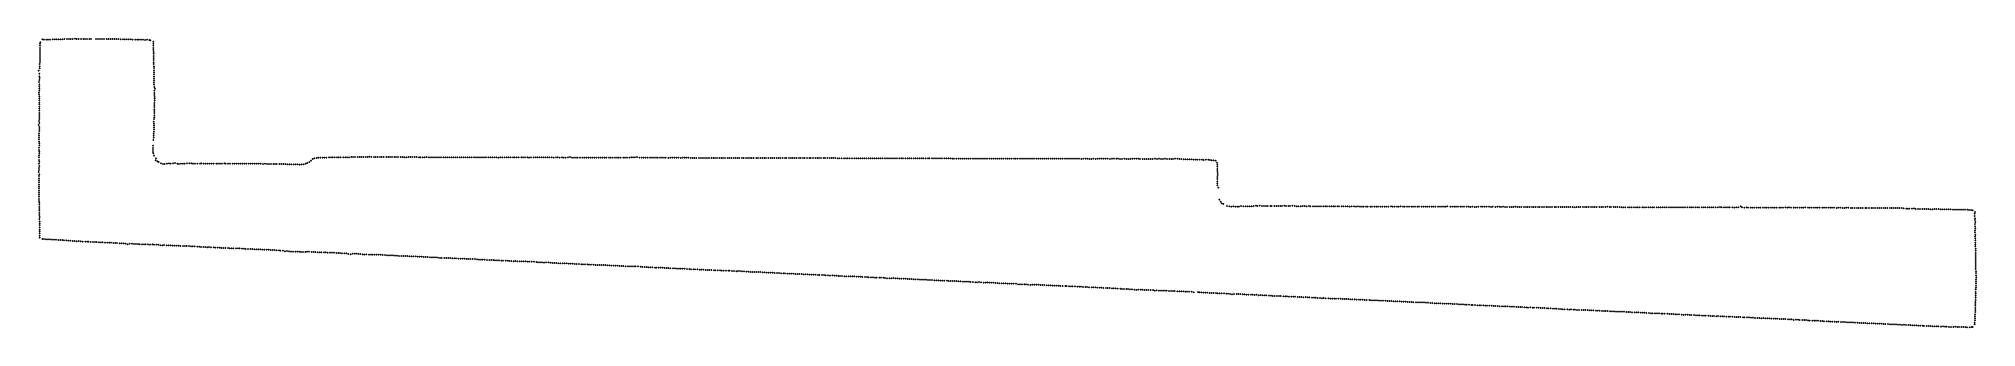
# Model space of a CAD drawing. Extents: x 2.93 to 8.06, y 3.49 to 4.25.
import ezdxf

# ---------------------------------------------------------------- set-up
doc = ezdxf.new("R2010")
doc.units = 0
doc.layers.add('1', color=7, linetype='CONTINUOUS')

msp = doc.modelspace()

# ---------------------------------------------------------------- linework, layer by layer
at = {"layer": '1', "color": 7, "linetype": 'CONTINUOUS'}
for p in [(2.93047, 4.20796, 1.42885), (2.93066, 4.21337, 1.42885), (2.931, 4.21882, 1.42885), (2.93101, 4.22421, 1.42885), (2.93104, 4.23018, 1.42885), (2.93111, 4.23507, 1.42885), (2.93185, 4.23929, 1.42885), (2.93662, 4.24713, 1.42885), (2.94109, 4.2459, 1.42885), (2.94766, 4.24594, 1.42885), (2.95197, 4.24633, 1.42885), (2.95742, 4.24649, 1.42885), (2.96391, 4.24653, 1.42885), (2.96934, 4.24683, 1.42885), (2.97367, 4.24696, 1.42885), (2.97908, 4.24703, 1.42885), (2.9845, 4.24723, 1.42885), (2.9899, 4.24731, 1.42885), (2.99533, 4.24754, 1.42885), (3.00184, 4.24748, 1.42885), (3.00723, 4.24765, 1.42885), (3.01158, 4.24772, 1.42885), (3.01702, 4.24787, 1.42885), (3.02351, 4.24836, 1.42885), (3.02784, 4.24805, 1.42885), (3.03326, 4.24805, 1.42885), (3.03975, 4.24807, 1.42885), (3.04518, 4.24797, 1.42885), (3.04951, 4.24808, 1.42885), (3.05493, 4.24807, 1.42885), (3.06143, 4.24802, 1.42885), (3.06576, 4.24796, 1.42885), (3.07894, 4.24779, 1.42883), (3.08433, 4.24782, 1.42883), (3.08976, 4.24802, 1.42883), (3.09519, 4.24803, 1.42883), (3.1006, 4.2479, 1.42883), (3.1071, 4.24801, 1.42883), (3.11144, 4.248, 1.42883), (3.11686, 4.24787, 1.42883), (3.12227, 4.24775, 1.42883), (3.12769, 4.24767, 1.42883), (3.13311, 4.24756, 1.42883), (3.13852, 4.24753, 1.42883), (3.14394, 4.24722, 1.42883), (3.15044, 4.24719, 1.42883), (3.15477, 4.24705, 1.42883), (3.16021, 4.24698, 1.42883), (3.16564, 4.24668, 1.42883), (3.17104, 4.24657, 1.42883), (3.17646, 4.24639, 1.42883), (3.18296, 4.24617, 1.42883), (3.18836, 4.2461, 1.42883), (3.1927, 4.24605, 1.42883), (3.19813, 4.24593, 1.42883), (3.20353, 4.24569, 1.42883), (3.20893, 4.24562, 1.42883), (3.21436, 4.24606, 1.42883), (3.2199, 4.24546, 1.42883), (3.22285, 4.24461, 1.42883), (3.23055, 4.22978, 1.42883), (3.23059, 4.23519, 1.42883), (3.23072, 4.24105, 1.42883), (3.2308, 4.22438, 1.42883), (3.2311, 4.2189, 1.42883), (3.23151, 4.21353, 1.42883), (3.23154, 4.20866, 1.42883), (2.92755, 4.16411, 1.42883), (2.92902, 4.15652, 1.42883), (2.92962, 4.17057, 1.42883), (2.92973, 4.17595, 1.42883), (2.93027, 4.18136, 1.42883), (2.93044, 4.19219, 1.42883), (2.93058, 4.18677, 1.42883), (2.9306, 4.19761, 1.42883), (2.93071, 4.20304, 1.42883), (3.23183, 4.19783, 1.42883), (3.23186, 4.20271, 1.42883), (3.23203, 4.19189, 1.42883), (3.23208, 4.18646, 1.42883), (3.23216, 4.1816, 1.42883), (3.23245, 4.17562, 1.42883), (3.23247, 4.1648, 1.42883), (3.23251, 4.15994, 1.42883), (3.2326, 4.17077, 1.42883), (2.92845, 4.13373, 1.42883), (2.92846, 4.10717, 1.42883), (2.92859, 4.12826, 1.42883), (2.9286, 4.1121, 1.42883), (2.92897, 4.13969, 1.42883), (2.92901, 4.12287, 1.42883), (2.92928, 4.11746, 1.42883), (2.9294, 4.14943, 1.42883), (2.9295, 4.14458, 1.42883), (3.23275, 4.15397, 1.42883), (3.23284, 4.14313, 1.42883), (3.23297, 4.13773, 1.42883), (3.23301, 4.1323, 1.42883), (3.23302, 4.14857, 1.42883), (3.23305, 4.1269, 1.42883), (3.23308, 4.12088, 1.42883), (3.23309, 4.1054, 1.42885), (3.23325, 4.11074, 1.42885), (3.23529, 4.11686, 1.42885), (2.92831, 4.10117, 1.42883), (2.92886, 4.06927, 1.42883), (2.92892, 4.07469, 1.42883), (2.92894, 4.06331, 1.42883), (2.92895, 4.07957, 1.42883), (2.92902, 4.09579, 1.42883), (2.92904, 4.05786, 1.42883), (2.92915, 4.08552, 1.42883), (2.92918, 4.09092, 1.42883), (3.2334, 4.09998, 1.42885), (3.23341, 4.06203, 1.42885), (3.23349, 4.0676, 1.42885), (3.23352, 4.07287, 1.42885), (3.23362, 4.07838, 1.42885), (3.23364, 4.05723, 1.42885), (3.23399, 4.09461, 1.42885), (3.23429, 4.08435, 1.42885), (3.23448, 4.09017, 1.42885), (2.92744, 4.02051, 1.42883), (2.92845, 4.03084, 1.42883), (2.9287, 4.00427, 1.42883), (2.92874, 4.0471, 1.42883), (2.92876, 4.04165, 1.42883), (2.92883, 4.01512, 1.42883), (2.92886, 4.02534, 1.42883), (2.92887, 4.03626, 1.42883), (2.92888, 4.0097, 1.42883), (2.92918, 4.05249, 1.42883), (3.23217, 4.02963, 1.42885), (3.23219, 4.00301, 1.42885), (3.23222, 4.0085, 1.42885), (3.23231, 4.01393, 1.42885), (3.23244, 4.01933, 1.42885), (3.23271, 4.02419, 1.42885), (3.233, 4.03625, 1.42885), (3.23309, 4.04588, 1.42885), (3.2333, 4.05193, 1.42885), (3.23358, 4.04099, 1.42885), (2.92803, 3.988, 1.42883), (2.92818, 3.9544, 1.42883), (2.92819, 3.99292, 1.42883), (2.92825, 3.96043, 1.42883), (2.92835, 3.98205, 1.42883), (2.92849, 3.97665, 1.42883), (2.92854, 3.99821, 1.42883), (2.92864, 3.97178, 1.42883), (2.92865, 3.96633, 1.42883), (3.23, 3.95974, 1.42885), (3.23007, 3.95432, 1.42885), (3.23011, 3.96573, 1.42885), (3.23105, 3.98091, 1.42885), (3.23142, 3.99777, 1.42885), (3.23142, 3.99225, 1.42885), (3.23149, 3.98684, 1.42885), (2.92776, 3.91815, 1.42883), (2.92781, 3.90137, 1.42883), (2.92823, 3.93444, 1.42883), (2.92843, 3.9279, 1.42883), (2.9285, 3.93979, 1.42883), (2.92851, 3.90627, 1.42883), (2.92861, 3.95011, 1.42883), (2.92865, 3.91237, 1.42883), (2.92872, 3.92304, 1.42883), (2.92879, 3.94524, 1.42883), (3.23022, 3.94887, 1.42885), (3.23127, 3.94506, 1.42885), (3.23252, 3.9389, 1.42885), (3.23726, 3.92736, 1.42885), (3.23757, 3.93243, 1.42885), (3.24164, 3.92436, 1.42885), (3.24477, 3.92209, 1.42885), (3.251, 3.91883, 1.42885), (3.25644, 3.91703, 1.42885), (3.26088, 3.9169, 1.42885), (3.26731, 3.91768, 1.42885), (3.27277, 3.91905, 1.42885), (3.27698, 3.91851, 1.42885), (3.2826, 3.91915, 1.42885), (3.28801, 3.91951, 1.42885), (3.29424, 3.91822, 1.42885), (3.29885, 3.91756, 1.42885), (3.30419, 3.9185, 1.42885), (3.30966, 3.91813, 1.42885), (3.31394, 3.91792, 1.42885), (3.32042, 3.91867, 1.42885), (3.32597, 3.91856, 1.42885), (3.33124, 3.91911, 1.42885), (3.33559, 3.91831, 1.42885), (3.34102, 3.91807, 1.42885), (3.34753, 3.91813, 1.42885), (3.35404, 3.91838, 1.42885), (3.35838, 3.91858, 1.42885), (3.36375, 3.91823, 1.42885), (3.36919, 3.91828, 1.42885), (3.37461, 3.91831, 1.42885), (3.38003, 3.91823, 1.42885), (3.38545, 3.91826, 1.42885), (3.39086, 3.91809, 1.42885), (3.39735, 3.91831, 1.42885), (3.40168, 3.91818, 1.42883), (3.40712, 3.91826, 1.42883), (3.41248, 3.91832, 1.42883), (3.41902, 3.91869, 1.42883), (3.4223, 3.91839, 1.42883), (3.42876, 3.91819, 1.42883), (3.43418, 3.91811, 1.42883), (3.44068, 3.91806, 1.42883), (3.44501, 3.91794, 1.42883), (3.45043, 3.91802, 1.42883), (3.45584, 3.91804, 1.42883), (3.46126, 3.91794, 1.42883), (3.46668, 3.91849, 1.42883), (3.4721, 3.91794, 1.42883), (3.47748, 3.91807, 1.42883), (3.48295, 3.91824, 1.42883), (3.48834, 3.91781, 1.42883), (3.49375, 3.91804, 1.42883), (3.49918, 3.9183, 1.42883), (3.50459, 3.91817, 1.42883), (3.51002, 3.91793, 1.42883), (3.51545, 3.91792, 1.42883), (3.52085, 3.91761, 1.42883), (3.52627, 3.91791, 1.42883), (3.53169, 3.91763, 1.42883), (3.5371, 3.91729, 1.42883), (3.54252, 3.91709, 1.42883), (3.54904, 3.91753, 1.42883), (3.55335, 3.91707, 1.42883), (3.55769, 3.91717, 1.42883), (3.56419, 3.91716, 1.42883), (3.5696, 3.91691, 1.42883), (3.57502, 3.9171, 1.42883), (3.58045, 3.91695, 1.42883), (3.58585, 3.91673, 1.42883), (3.59129, 3.91659, 1.42883), (3.59669, 3.91619, 1.42883), (3.60209, 3.91637, 1.42883), (3.60752, 3.91631, 1.42883), (3.61294, 3.9161, 1.42883), (3.61836, 3.91581, 1.42883), (3.6237, 3.91593, 1.42883), (3.62912, 3.9166, 1.42883), (3.63452, 3.9181, 1.42883), (3.63865, 3.91961, 1.42883), (3.64408, 3.92258, 1.42883), (3.64841, 3.92626, 1.42883), (3.65252, 3.93045, 1.42883), (3.6572, 3.93259, 1.42883), (3.66331, 3.93344, 1.42883), (3.66761, 3.93366, 1.42883), (3.67304, 3.93388, 1.42883), (3.67953, 3.93425, 1.42883), (3.68389, 3.93433, 1.42883), (3.6893, 3.93435, 1.42883), (3.69581, 3.93463, 1.42883), (3.70123, 3.93466, 1.42883), (3.70556, 3.93462, 1.42883), (3.71097, 3.93474, 1.42883), (3.71747, 3.93477, 1.42883), (3.72179, 3.93497, 1.42883), (3.72723, 3.93514, 1.42883), (3.73372, 3.93512, 1.42883), (3.73914, 3.93511, 1.42883), (3.74348, 3.93519, 1.42883), (3.74889, 3.93527, 1.42883), (3.75538, 3.93553, 1.42883), (3.75971, 3.93567, 1.42883), (3.76514, 3.9358, 1.42883), (3.77163, 3.93552, 1.42883), (3.77707, 3.93602, 1.42883), (3.78141, 3.93548, 1.42883), (3.78682, 3.93559, 1.42883), (3.79333, 3.9354, 1.42883), (3.79867, 3.93615, 1.42883), (3.80308, 3.9365, 1.42883), (3.80851, 3.93546, 1.42883), (3.81498, 3.93545, 1.42883), (3.81932, 3.93546, 1.42883), (3.82474, 3.93548, 1.42883), (3.83122, 3.93573, 1.42883), (3.83557, 3.9358, 1.42883), (3.84097, 3.9357, 1.42883), (3.84748, 3.93542, 1.42883), (3.8529, 3.93563, 1.42883), (3.85724, 3.93556, 1.42883), (3.86266, 3.93557, 1.42883), (3.86915, 3.93545, 1.42883), (3.87348, 3.93546, 1.42883), (3.8789, 3.93535, 1.42883), (3.8854, 3.93539, 1.42883), (3.89082, 3.93538, 1.42883), (3.89516, 3.93521, 1.42883), (3.90057, 3.93523, 1.42883), (3.90598, 3.93537, 1.42883), (3.9114, 3.93534, 1.42883), (3.91712, 3.93582, 1.42885), (3.92253, 3.93539, 1.42885), (3.92795, 3.93553, 1.42885), (3.93444, 3.93519, 1.42885), (3.9377, 3.93508, 1.42885), (3.9442, 3.93515, 1.42885), (3.94962, 3.93514, 1.42885), (3.95504, 3.93545, 1.42885), (3.96044, 3.93523, 1.42885), (3.96587, 3.93508, 1.42885), (3.97129, 3.93528, 1.42885), (3.97671, 3.93512, 1.42885), (3.98213, 3.93515, 1.42885), (3.98754, 3.93506, 1.42885), (3.99294, 3.9353, 1.42885), (3.99839, 3.93525, 1.42885), (4.00379, 3.93507, 1.42885), (4.0092, 3.93506, 1.42885), (4.01462, 3.93514, 1.42885), (4.02005, 3.93509, 1.42885), (4.02546, 3.93504, 1.42885), (4.03089, 3.93498, 1.42885), (4.03629, 3.93481, 1.42885), (4.04171, 3.93495, 1.42885), (4.04713, 3.93484, 1.42885), (4.05254, 3.93496, 1.42885), (4.05797, 3.93496, 1.42885), (4.06338, 3.93477, 1.42885), (4.0688, 3.93478, 1.42885), (4.07421, 3.93504, 1.42885), (4.07963, 3.93496, 1.42885), (4.08505, 3.93507, 1.42885), (4.09046, 3.93479, 1.42885), (4.09589, 3.93483, 1.42885), (4.10131, 3.93461, 1.42885), (4.10671, 3.93447, 1.42885), (4.11213, 3.93458, 1.42885), (4.11756, 3.93455, 1.42885), (4.12297, 3.93448, 1.42885), (4.12838, 3.93445, 1.42885), (4.13379, 3.93448, 1.42885), (4.13922, 3.93457, 1.42885), (4.14463, 3.93438, 1.42885), (4.15005, 3.93457, 1.42885), (4.15546, 3.93451, 1.42885), (4.16089, 3.93466, 1.42885), (4.1663, 3.93464, 1.42885), (4.17172, 3.93455, 1.42885), (4.1769, 3.93464, 1.42885), (4.18338, 3.9346, 1.42885), (4.18773, 3.93477, 1.42885), (4.19315, 3.93465, 1.42885), (4.19858, 3.93481, 1.42885), (4.20504, 3.93502, 1.42885), (4.20946, 3.93505, 1.42885), (4.21482, 3.9346, 1.42885), (4.22132, 3.93447, 1.42885), (4.22565, 3.93438, 1.42885), (4.23107, 3.93458, 1.42885), (4.23758, 3.93456, 1.42885), (4.24299, 3.93453, 1.42885), (4.24732, 3.93454, 1.42885), (4.25273, 3.93456, 1.42885), (4.25816, 3.93444, 1.42885), (4.26357, 3.93445, 1.42885), (4.26898, 3.93455, 1.42885), (4.2744, 3.93455, 1.42885), (4.27982, 3.93459, 1.42885), (4.28525, 3.9345, 1.42885), (4.29065, 3.93441, 1.42885), (4.29714, 3.93452, 1.42885), (4.30151, 3.93466, 1.42885), (4.30691, 3.93429, 1.42885), (4.31341, 3.93444, 1.42885), (4.31775, 3.93442, 1.42885), (4.32316, 3.93427, 1.42885), (4.32886, 3.93461, 1.42885), (4.33435, 3.93616, 1.42885), (4.33939, 3.9343, 1.42885), (4.34485, 3.93395, 1.42885), (4.35025, 3.93401, 1.42885), (4.35458, 3.93411, 1.42885), (4.36108, 3.93408, 1.42885), (4.36649, 3.93415, 1.42885), (4.37191, 3.93393, 1.42885), (4.37733, 3.93403, 1.42885), (4.38274, 3.93416, 1.42885), (4.38816, 3.93396, 1.42885), (4.39358, 3.9339, 1.42885), (4.399, 3.93376, 1.42885), (4.40437, 3.93381, 1.42885), (4.40983, 3.93401, 1.42885), (4.41525, 3.93393, 1.42885), (4.42068, 3.93384, 1.42885), (4.42608, 3.93386, 1.42885), (4.4308, 3.93388, 1.42885), (4.4373, 3.93393, 1.42885), (4.44162, 3.93381, 1.42885), (4.44704, 3.93383, 1.42885), (4.45354, 3.93376, 1.42885), (4.45896, 3.9339, 1.42885), (4.46329, 3.93377, 1.42885), (4.4687, 3.93403, 1.42885), (4.47521, 3.93382, 1.42885), (4.47954, 3.93378, 1.42885), (4.48496, 3.93392, 1.42885), (4.49141, 3.93409, 1.42885), (4.49682, 3.93473, 1.42885), (4.50119, 3.93516, 1.42885), (4.50659, 3.93494, 1.42885), (4.5119, 3.93562, 1.42885), (4.51739, 3.93389, 1.42885), (4.52401, 3.93392, 1.42885), (4.52936, 3.93379, 1.42885), (4.53478, 3.93368, 1.42885), (4.54024, 3.93372, 1.42885), (4.54563, 3.93377, 1.42885), (4.55107, 3.93386, 1.42885), (4.55646, 3.93391, 1.42885), (4.56189, 3.9338, 1.42885), (4.56621, 3.93365, 1.42885), (4.57271, 3.93359, 1.42885), (4.57813, 3.93381, 1.42885), (4.58355, 3.93366, 1.42885), (4.58788, 3.93366, 1.42885), (4.59438, 3.93347, 1.42885), (4.59979, 3.93367, 1.42885), (4.60522, 3.93363, 1.42885), (4.61064, 3.93374, 1.42885), (4.61603, 3.93373, 1.42885), (4.62148, 3.93398, 1.42885), (4.62688, 3.93353, 1.42885), (4.6323, 3.93358, 1.42885), (4.63773, 3.93382, 1.42885), (4.64205, 3.93365, 1.42885), (4.64747, 3.93362, 1.42885), (4.65396, 3.93336, 1.42885), (4.65939, 3.93331, 1.42885), (4.66372, 3.93333, 1.42885), (4.66914, 3.93339, 1.42885), (4.67564, 3.93321, 1.42885), (4.68105, 3.93319, 1.42885), (4.68647, 3.93311, 1.42885), (4.69187, 3.93325, 1.42885), (4.69729, 3.93332, 1.42885), (4.70269, 3.93329, 1.42885), (4.70812, 3.93318, 1.42885), (4.71356, 3.93322, 1.42885), (4.71787, 3.93346, 1.42885), (4.72329, 3.93347, 1.42885), (4.72979, 3.93314, 1.42885), (4.7352, 3.93326, 1.42885), (4.73955, 3.93321, 1.42885), (4.74496, 3.93313, 1.42885), (4.75145, 3.93322, 1.42885), (4.75579, 3.93324, 1.42885), (4.76121, 3.93336, 1.42885), (4.7677, 3.93309, 1.42885), (4.77312, 3.93319, 1.42885), (4.77855, 3.93311, 1.42885), (4.78288, 3.93305, 1.42885), (4.78938, 3.93295, 1.42885), (4.79371, 3.93273, 1.42885), (4.8002, 3.93293, 1.42885), (4.80563, 3.93303, 1.42885), (4.81104, 3.93307, 1.42885), (4.81539, 3.93299, 1.42885), (4.82079, 3.93313, 1.42885), (4.8273, 3.93299, 1.42885), (4.83162, 3.93301, 1.42885), (4.83813, 3.93318, 1.42885), (4.84356, 3.93323, 1.42885), (4.84897, 3.93285, 1.42885), (4.8533, 3.9327, 1.42885), (4.85979, 3.933, 1.42885), (4.86521, 3.93327, 1.42885), (4.86957, 3.93308, 1.42885), (4.87497, 3.93278, 1.42885), (4.88146, 3.933, 1.42885), (4.88688, 3.93299, 1.42885), (4.89122, 3.93301, 1.42885), (4.89772, 3.93311, 1.42885), (4.90313, 3.93289, 1.42885), (4.90747, 3.9329, 1.42885), (4.91397, 3.93293, 1.42885), (4.91939, 3.93301, 1.42885), (4.92373, 3.93292, 1.42885), (4.92913, 3.9331, 1.42885), (4.93453, 3.93278, 1.42885), (4.94105, 3.93294, 1.42885), (4.9454, 3.93296, 1.42885), (4.95131, 3.93297, 1.42883), (4.95565, 3.933, 1.42883), (4.96215, 3.93313, 1.42883), (4.96758, 3.93307, 1.42883), (4.9719, 3.93287, 1.42883), (4.97731, 3.93301, 1.42883), (4.98382, 3.93306, 1.42883), (4.98922, 3.93288, 1.42883), (4.99359, 3.93275, 1.42883), (4.99898, 3.93269, 1.42883), (5.00549, 3.93266, 1.42883), (5.00982, 3.93266, 1.42883), (5.01524, 3.93268, 1.42883), (5.02174, 3.9328, 1.42883), (5.02714, 3.93284, 1.42883), (5.0315, 3.93314, 1.42883), (5.03693, 3.93277, 1.42883), (5.0434, 3.93262, 1.42883), (5.04773, 3.93262, 1.42883), (5.05316, 3.93254, 1.42883), (5.05965, 3.93265, 1.42883), (5.06507, 3.93257, 1.42883), (5.06942, 3.93253, 1.42883), (5.07483, 3.93232, 1.42883), (5.08133, 3.93254, 1.42883), (5.08674, 3.93257, 1.42883), (5.09216, 3.93235, 1.42883), (5.09758, 3.9322, 1.42883), (5.10299, 3.93225, 1.42883), (5.10841, 3.93223, 1.42883), (5.11384, 3.93212, 1.42883), (5.11924, 3.93199, 1.42883), (5.12466, 3.9322, 1.42883), (5.13008, 3.93227, 1.42883), (5.1355, 3.93222, 1.42883), (5.14091, 3.93213, 1.42883), (5.14633, 3.9321, 1.42883), (5.15175, 3.93212, 1.42883), (5.15717, 3.93205, 1.42883), (5.16259, 3.93235, 1.42883), (5.16799, 3.93204, 1.42883), (5.17341, 3.93204, 1.42883), (5.17883, 3.93202, 1.42883), (5.18426, 3.93197, 1.42883), (5.18965, 3.9321, 1.42883), (5.19508, 3.932, 1.42883), (5.2005, 3.9321, 1.42883), (5.20593, 3.93213, 1.42883), (5.21135, 3.9322, 1.42883), (5.21568, 3.93225, 1.42883), (5.2222, 3.93232, 1.42883), (5.22869, 3.932, 1.42883), (5.23301, 3.93205, 1.42883), (5.23844, 3.93228, 1.42883), (5.24382, 3.9323, 1.42883), (5.24928, 3.93254, 1.42883), (5.25468, 3.93229, 1.42883), (5.26014, 3.93229, 1.42883), (5.26553, 3.93194, 1.42883), (5.26986, 3.93205, 1.42883), (5.27637, 3.93204, 1.42883), (5.28177, 3.93184, 1.42883), (5.28611, 3.93193, 1.42883), (5.29261, 3.93179, 1.42883), (5.29802, 3.93189, 1.42883), (5.30344, 3.93191, 1.42883), (5.30886, 3.93202, 1.42883), (5.31428, 3.93181, 1.42883), (5.31969, 3.93195, 1.42883), (5.32511, 3.93192, 1.42883), (5.33052, 3.93185, 1.42883), (5.33593, 3.93186, 1.42883), (5.34137, 3.93188, 1.42883), (5.34678, 3.93165, 1.42883), (5.35112, 3.93166, 1.42883), (5.35761, 3.93156, 1.42883), (5.36302, 3.93159, 1.42883), (5.36844, 3.93165, 1.42883), (5.37386, 3.93176, 1.42883), (5.37929, 3.93155, 1.42883), (5.3847, 3.93147, 1.42883), (5.39012, 3.93138, 1.42883), (5.39552, 3.93138, 1.42883), (5.40095, 3.93138, 1.42883), (5.40636, 3.93132, 1.42883), (5.41178, 3.93141, 1.42883), (5.41718, 3.93164, 1.42883), (5.42261, 3.93156, 1.42883), (5.42804, 3.9312, 1.42883), (5.43344, 3.93145, 1.42883), (5.43887, 3.93133, 1.42883), (5.44428, 3.93144, 1.42883), (5.44973, 3.93144, 1.42883), (5.45512, 3.93112, 1.42883), (5.46052, 3.93144, 1.42883), (5.46581, 3.93147, 1.42883), (5.4712, 3.9317, 1.42883), (5.47664, 3.93174, 1.42883), (5.48208, 3.93162, 1.42883), (5.48748, 3.93152, 1.42883), (5.4929, 3.93144, 1.42883), (5.4983, 3.93146, 1.42883), (5.50373, 3.9315, 1.42883), (5.51023, 3.93148, 1.42883), (5.51457, 3.9314, 1.42883), (5.51998, 3.93134, 1.42883), (5.5254, 3.93153, 1.42883), (5.53082, 3.93142, 1.42883), (5.53624, 3.93154, 1.42883), (5.54165, 3.93128, 1.42883), (5.54707, 3.93145, 1.42883), (5.55249, 3.93139, 1.42883), (5.5579, 3.93127, 1.42883), (5.5633, 3.93136, 1.42883), (5.56872, 3.9316, 1.42883), (5.57418, 3.9316, 1.42883), (5.57956, 3.93131, 1.42883), (5.58499, 3.93145, 1.42883), (5.59041, 3.9314, 1.42883), (5.5958, 3.93155, 1.42883), (5.60127, 3.93161, 1.42883), (5.60667, 3.93113, 1.42883), (5.61205, 3.9311, 1.42883), (5.61752, 3.93139, 1.42883), (5.6229, 3.93101, 1.42883), (5.62832, 3.93139, 1.42883), (5.63374, 3.93125, 1.42883), (5.63916, 3.93134, 1.42883), (5.64458, 3.93117, 1.42883), (5.64999, 3.93129, 1.42883), (5.65541, 3.93108, 1.42883), (5.66083, 3.93115, 1.42883), (5.66625, 3.93101, 1.42883), (5.67166, 3.93105, 1.42883), (5.67708, 3.93108, 1.42883), (5.6825, 3.93098, 1.42883), (5.68791, 3.93089, 1.42883), (5.69331, 3.93099, 1.42883), (5.69983, 3.93097, 1.42883), (5.70418, 3.93102, 1.42883), (5.7096, 3.93079, 1.42883), (5.715, 3.93085, 1.42883), (5.72044, 3.93095, 1.42883), (5.72585, 3.93082, 1.42883), (5.73126, 3.93091, 1.42883), (5.73665, 3.9312, 1.42883), (5.7421, 3.93112, 1.42883), (5.74752, 3.93104, 1.42883), (5.75294, 3.93094, 1.42883), (5.75836, 3.93095, 1.42883), (5.76376, 3.93089, 1.42883), (5.76918, 3.93106, 1.42883), (5.77461, 3.9309, 1.42883), (5.7811, 3.9311, 1.42883), (5.78543, 3.9309, 1.42883), (5.79086, 3.93071, 1.42883), (5.79626, 3.93081, 1.42883), (5.80173, 3.93094, 1.42883), (5.80711, 3.93051, 1.42883), (5.81248, 3.93062, 1.42883), (5.81793, 3.93087, 1.42883), (5.82335, 3.93114, 1.42883), (5.82874, 3.93128, 1.42883), (5.8342, 3.93162, 1.42883), (5.8396, 3.93095, 1.42883), (5.84393, 3.93057, 1.42883), (5.85044, 3.93057, 1.42883), (5.85586, 3.93061, 1.42883), (5.86127, 3.93071, 1.42883), (5.8667, 3.93081, 1.42883), (5.87212, 3.93058, 1.42883), (5.87752, 3.93065, 1.42883), (5.88294, 3.9309, 1.42883), (5.88836, 3.93072, 1.42883), (5.89377, 3.93094, 1.42883), (5.8992, 3.9308, 1.42883), (5.9046, 3.93087, 1.42883), (5.91004, 3.93093, 1.42883), (5.91545, 3.93058, 1.42883), (5.92086, 3.9305, 1.42883), (5.92627, 3.93076, 1.42883), (5.93061, 3.93077, 1.42883), (5.93602, 3.93097, 1.42883), (5.94254, 3.93104, 1.42883), (5.94796, 3.9308, 1.42883), (5.95341, 3.9303, 1.42883), (5.95879, 3.92976, 1.42883), (5.96421, 3.92966, 1.42883), (5.96962, 3.92943, 1.42883), (5.97503, 3.9293, 1.42883), (5.98033, 3.9295, 1.42881), (5.9857, 3.92903, 1.42881), (5.99114, 3.92901, 1.42881), (5.99546, 3.9291, 1.42881), (6.00197, 3.92888, 1.42881), (6.0074, 3.92843, 1.42881), (6.01175, 3.92818, 1.42881), (6.01819, 3.92829, 1.42881), (6.02484, 3.92842, 1.42881), (6.029, 3.92771, 1.42881), (6.03338, 3.92711, 1.42881), (6.03864, 3.92703, 1.42881), (6.04427, 3.92629, 1.42881), (6.04725, 3.92054, 1.42881), (6.04807, 3.91511, 1.42881), (6.04812, 3.90974, 1.42881), (6.04815, 3.90431, 1.42881), (2.92757, 3.89597, 1.42883), (2.92836, 3.87918, 1.42883), (2.92837, 3.87376, 1.42883), (2.92838, 3.88518, 1.42883), (2.92839, 3.86835, 1.42883), (2.92843, 3.86293, 1.42883), (2.92843, 3.85752, 1.42883), (2.92847, 3.85265, 1.42883), (2.92855, 3.89, 1.42883), (6.04794, 3.86099, 1.42881), (6.04826, 3.87129, 1.42881), (6.04842, 3.86645, 1.42881), (6.04859, 3.87725, 1.42881), (6.0487, 3.89892, 1.42881), (6.04879, 3.88267, 1.42881), (6.04887, 3.8881, 1.42881), (6.04894, 3.89349, 1.42881), (6.05084, 3.85503, 1.42881), (2.9278, 3.8358, 1.42881), (2.928, 3.82492, 1.42881), (2.92806, 3.83088, 1.42881), (2.92821, 3.8412, 1.42881), (2.9284, 3.84671, 1.42883), (2.92853, 3.81947, 1.42881), (2.92864, 3.81516, 1.42881), (2.92865, 3.80924, 1.42881), (2.92883, 3.80331, 1.42881), (2.92892, 3.79843, 1.42881), (6.05408, 3.82318, 1.42881), (6.05691, 3.81803, 1.42881), (6.05972, 3.81364, 1.42881), (6.06413, 3.81138, 1.42881), (6.07413, 3.8058, 1.42881), (6.07999, 3.8054, 1.42881), (6.08534, 3.80443, 1.42881), (6.0908, 3.80497, 1.42881), (6.09563, 3.80425, 1.42881), (6.10163, 3.80471, 1.42881), (6.10605, 3.80458, 1.42881), (6.11128, 3.80593, 1.42881), (6.11681, 3.80529, 1.42881), (6.12331, 3.80542, 1.42881), (6.12872, 3.80504, 1.42881), (6.13411, 3.8056, 1.42881), (6.13953, 3.80544, 1.42881), (6.14483, 3.80656, 1.42881), (6.15038, 3.80661, 1.42881), (6.15471, 3.80643, 1.42881), (6.16014, 3.80666, 1.42881), (6.16663, 3.80625, 1.42881), (6.17205, 3.80605, 1.42881), (6.17747, 3.80606, 1.42881), (6.18179, 3.8063, 1.42881), (6.18832, 3.80611, 1.42881), (6.19263, 3.80608, 1.42881), (6.19914, 3.80583, 1.42881), (6.20456, 3.80592, 1.42881), (6.20998, 3.80624, 1.42881), (6.21541, 3.80603, 1.42881), (6.21972, 3.80585, 1.42881), (6.22623, 3.80727, 1.42881), (6.23057, 3.80636, 1.42881), (6.23654, 3.80596, 1.42883), (6.24088, 3.80587, 1.42883), (6.24734, 3.80676, 1.42883), (6.25285, 3.80622, 1.42883), (6.2582, 3.80563, 1.42883), (6.26255, 3.80552, 1.42883), (6.26904, 3.8056, 1.42883), (6.27447, 3.80581, 1.42883), (6.27989, 3.80583, 1.42883), (6.28528, 3.8057, 1.42883), (6.29074, 3.80591, 1.42883), (6.29505, 3.80543, 1.42883), (6.30155, 3.80543, 1.42883), (6.30697, 3.80557, 1.42883), (6.31238, 3.80535, 1.42883), (6.31779, 3.80541, 1.42883), (6.32322, 3.80541, 1.42883), (6.32863, 3.8052, 1.42883), (6.33406, 3.80537, 1.42883), (6.33839, 3.80507, 1.42883), (6.34489, 3.80499, 1.42883), (6.3503, 3.80502, 1.42883), (6.35572, 3.80493, 1.42883), (6.36005, 3.8051, 1.42883), (6.36655, 3.80497, 1.42883), (6.37089, 3.80497, 1.42883), (6.37739, 3.80501, 1.42883), (6.38172, 3.80483, 1.42883), (6.38821, 3.80499, 1.42883), (6.39367, 3.80526, 1.42883), (6.39906, 3.80475, 1.42883), (6.40447, 3.8049, 1.42883), (6.40989, 3.80498, 1.42883), (6.41531, 3.80474, 1.42883), (6.42073, 3.80495, 1.42883), (6.42615, 3.80465, 1.42883), (6.43156, 3.80474, 1.42883), (6.4359, 3.80468, 1.42883), (6.4424, 3.8046, 1.42883), (6.44672, 3.80465, 1.42883), (6.45323, 3.80461, 1.42883), (6.45756, 3.80461, 1.42883), (6.46408, 3.80472, 1.42883), (6.46948, 3.80445, 1.42883), (6.47382, 3.80441, 1.42883), (6.48031, 3.80417, 1.42883), (6.48569, 3.80448, 1.42883), (6.49115, 3.80447, 1.42883), (6.49603, 3.8045, 1.42883), (6.5014, 3.80472, 1.42883), (6.50797, 3.80495, 1.42883), (6.51229, 3.80465, 1.42883), (6.51771, 3.80457, 1.42883), (6.52421, 3.80459, 1.42883), (6.52854, 3.80468, 1.42883), (6.53397, 3.80488, 1.42883), (6.54046, 3.80461, 1.42883), (6.54479, 3.80463, 1.42883), (6.55019, 3.80472, 1.42883), (6.55563, 3.8048, 1.42883), (6.56213, 3.80445, 1.42883), (6.56645, 3.80451, 1.42883), (6.57188, 3.80458, 1.42883), (6.57838, 3.80448, 1.42883), (6.58271, 3.80444, 1.42883), (6.58921, 3.80443, 1.42883), (6.59463, 3.80443, 1.42883), (6.60004, 3.80439, 1.42883), (6.60437, 3.80451, 1.42883), (6.6098, 3.80456, 1.42883), (6.6163, 3.80471, 1.42883), (6.62063, 3.80452, 1.42883), (6.62604, 3.80462, 1.42883), (6.63255, 3.8046, 1.42883), (6.63797, 3.80455, 1.42883), (6.64338, 3.80445, 1.42883), (6.6488, 3.80463, 1.42883), (6.65321, 3.80453, 1.42883), (6.65711, 3.80568, 1.42883), (6.66505, 3.80472, 1.42883), (6.67047, 3.80421, 1.42883), (6.67589, 3.80428, 1.42883), (6.68022, 3.80429, 1.42883), (6.68563, 3.80432, 1.42883), (6.69214, 3.80419, 1.42883), (6.69647, 3.80404, 1.42883), (6.70188, 3.80402, 1.42883), (6.70839, 3.80409, 1.42883), (6.7138, 3.80395, 1.42883), (6.71814, 3.80391, 1.42883), (6.72356, 3.80406, 1.42883), (6.73006, 3.80383, 1.42883), (6.73438, 3.8039, 1.42883), (6.7398, 3.80405, 1.42883), (6.74631, 3.80399, 1.42883), (6.75059, 3.80407, 1.42883), (6.756, 3.804, 1.42883), (6.76142, 3.80402, 1.42883), (6.76793, 3.80408, 1.42883), (6.77336, 3.8037, 1.42883), (6.77763, 3.80454, 1.42883), (6.78414, 3.80363, 1.42883), (6.78958, 3.80441, 1.42883), (6.79498, 3.804, 1.42883), (6.79934, 3.80388, 1.42883), (6.80476, 3.80395, 1.42883), (6.81018, 3.8039, 1.42883), (6.81559, 3.80387, 1.42883), (6.82209, 3.80374, 1.42883), (6.82752, 3.80377, 1.42883), (6.83185, 3.80371, 1.42883), (6.83726, 3.804, 1.42883), (6.84268, 3.80375, 1.42883), (6.8481, 3.80382, 1.42883), (6.85351, 3.80371, 1.42883), (6.86001, 3.80366, 1.42883), (6.86542, 3.80367, 1.42883), (6.86977, 3.8037, 1.42883), (6.87518, 3.80369, 1.42883), (6.88168, 3.80347, 1.42883), (6.88601, 3.80351, 1.42883), (6.89143, 3.80365, 1.42883), (6.89794, 3.80365, 1.42883), (6.90227, 3.80365, 1.42883), (6.90769, 3.80361, 1.42883), (6.9131, 3.80359, 1.42883), (6.91961, 3.80357, 1.42883), (6.92393, 3.80346, 1.42883), (6.92934, 3.80352, 1.42883), (6.93477, 3.80346, 1.42883), (6.94128, 3.80331, 1.42883), (6.9456, 3.80326, 1.42883), (6.95102, 3.8034, 1.42883), (6.95752, 3.80349, 1.42883), (6.96184, 3.80342, 1.42883), (6.96727, 3.80341, 1.42883), (6.97273, 3.80336, 1.42883), (6.97811, 3.80362, 1.42883), (6.98352, 3.80337, 1.42883), (6.98895, 3.80309, 1.42883), (6.99435, 3.80299, 1.42883), (6.99977, 3.80317, 1.42883), (7.00519, 3.80312, 1.42883), (7.00997, 3.80326, 1.42885), (7.01647, 3.80333, 1.42885), (7.02188, 3.80334, 1.42885), (7.0262, 3.80357, 1.42885), (7.03163, 3.80349, 1.42885), (7.03814, 3.80347, 1.42885), (7.04355, 3.80334, 1.42885), (7.04788, 3.80354, 1.42885), (7.0533, 3.80334, 1.42885), (7.0598, 3.80321, 1.42885), (7.06522, 3.80335, 1.42885), (7.06955, 3.80322, 1.42885), (7.07603, 3.80358, 1.42885), (7.08148, 3.80398, 1.42885), (7.08692, 3.80343, 1.42885), (7.09122, 3.80312, 1.42885), (7.09772, 3.80313, 1.42885), (7.10206, 3.80315, 1.42885), (7.10747, 3.80312, 1.42885), (7.114, 3.80313, 1.42885), (7.1194, 3.8029, 1.42885), (7.12372, 3.80265, 1.42885), (7.12913, 3.80303, 1.42885), (7.13565, 3.80283, 1.42885), (7.13998, 3.80268, 1.42885), (7.14539, 3.80277, 1.42885), (7.1519, 3.80277, 1.42885), (7.15731, 3.80274, 1.42885), (7.16164, 3.80264, 1.42885), (7.16705, 3.80284, 1.42885), (7.17356, 3.8028, 1.42885), (7.1779, 3.80274, 1.42885), (7.18331, 3.80261, 1.42885), (7.18981, 3.80266, 1.42885), (7.19523, 3.8026, 1.42885), (7.20064, 3.80271, 1.42885), (7.20498, 3.80287, 1.42885), (7.21148, 3.80259, 1.42885), (7.21693, 3.80241, 1.42885), (7.22231, 3.80229, 1.42885), (7.22774, 3.8024, 1.42885), (7.23314, 3.80232, 1.42885), (7.23857, 3.80219, 1.42885), (7.24397, 3.80224, 1.42885), (7.2494, 3.80267, 1.42885), (7.25484, 3.80262, 1.42885), (7.26024, 3.80248, 1.42885), (7.26566, 3.80263, 1.42885), (7.27092, 3.80269, 1.42885), (7.27633, 3.80271, 1.42885), (7.28173, 3.80264, 1.42885), (7.28718, 3.80251, 1.42885), (7.2926, 3.80266, 1.42885), (7.29911, 3.80242, 1.42885), (7.30343, 3.8022, 1.42885), (7.30776, 3.80245, 1.42885), (7.31424, 3.80241, 1.42885), (7.31966, 3.80266, 1.42885), (7.324, 3.80262, 1.42885), (7.3305, 3.80268, 1.42885), (7.33592, 3.80279, 1.42885), (7.34026, 3.80266, 1.42885), (7.34676, 3.80258, 1.42885), (7.35217, 3.80277, 1.42885), (7.35759, 3.80261, 1.42885), (7.36192, 3.8027, 1.42885), (7.36841, 3.80247, 1.42885), (7.37382, 3.80275, 1.42885), (7.37922, 3.80349, 1.42885), (7.38358, 3.80305, 1.42885), (7.39009, 3.80253, 1.42885), (7.39551, 3.80245, 1.42885), (7.40093, 3.80266, 1.42885), (7.40531, 3.80255, 1.42885), (7.41177, 3.8024, 1.42885), (7.41718, 3.80209, 1.42885), (7.42257, 3.80247, 1.42885), (7.42813, 3.8028, 1.42885), (7.43379, 3.80519, 1.42885), (7.4374, 3.80263, 1.42885), (7.44426, 3.80206, 1.42885), (7.44968, 3.80237, 1.42885), (7.45402, 3.80213, 1.42885), (7.46051, 3.80187, 1.42885), (7.46485, 3.80179, 1.42885), (7.47026, 3.80182, 1.42885), (7.47676, 3.80183, 1.42885), (7.48218, 3.80199, 1.42885), (7.48651, 3.80184, 1.42885), (7.49302, 3.80169, 1.42885), (7.49849, 3.80146, 1.42885), (7.50276, 3.80191, 1.42885), (7.50817, 3.80154, 1.42885), (7.51468, 3.80192, 1.42885), (7.5201, 3.80198, 1.42885), (7.52444, 3.80205, 1.42885), (7.52985, 3.80194, 1.42885), (7.53636, 3.80198, 1.42885), (7.54067, 3.8021, 1.42885), (7.5461, 3.80204, 1.42885), (7.55261, 3.8024, 1.42885), (7.55805, 3.80203, 1.42885), (7.56235, 3.80219, 1.42885), (7.56779, 3.80211, 1.42885), (7.57426, 3.80196, 1.42885), (7.57861, 3.80216, 1.42885), (7.58403, 3.80185, 1.42885), (7.59052, 3.80208, 1.42885), (7.59595, 3.80185, 1.42885), (7.60028, 3.80168, 1.42885), (7.60568, 3.80221, 1.42885), (7.6122, 3.80187, 1.42885), (7.61655, 3.80196, 1.42885), (7.62195, 3.80181, 1.42885), (7.62846, 3.80185, 1.42885), (7.63387, 3.80169, 1.42885), (7.6382, 3.80182, 1.42885), (7.64361, 3.80175, 1.42885), (7.65013, 3.80182, 1.42885), (7.65445, 3.80162, 1.42885), (7.65988, 3.80156, 1.42885), (7.66636, 3.80144, 1.42885), (7.67179, 3.80151, 1.42885), (7.67613, 3.80149, 1.42885), (7.68155, 3.80141, 1.42885), (7.68804, 3.80127, 1.42885), (7.69237, 3.80131, 1.42885), (7.69779, 3.80137, 1.42885), (7.70428, 3.80125, 1.42885), (7.7097, 3.80113, 1.42885), (7.71403, 3.80152, 1.42885), (7.71946, 3.80137, 1.42885), (7.72596, 3.80125, 1.42885), (7.73029, 3.80117, 1.42885), (7.73571, 3.80118, 1.42885), (7.74221, 3.8011, 1.42885), (7.74655, 3.80115, 1.42885), (7.75196, 3.80105, 1.42885), (7.75738, 3.80085, 1.42885), (7.76386, 3.80109, 1.42885), (7.76821, 3.80106, 1.42885), (7.77363, 3.80106, 1.42885), (7.78013, 3.80096, 1.42885), (7.78481, 3.80109, 1.42885), (7.79024, 3.8012, 1.42885), (7.79565, 3.80122, 1.42885), (7.80108, 3.80121, 1.42885), (7.8065, 3.80119, 1.42885), (7.813, 3.80092, 1.42885), (7.81733, 3.8009, 1.42885), (7.82275, 3.80082, 1.42885), (7.82924, 3.80068, 1.42885), (7.8336, 3.8009, 1.42885), (7.83904, 3.80118, 1.42885), (7.84441, 3.8006, 1.42885), (7.84984, 3.80073, 1.42885), (7.85428, 3.80053, 1.42885), (7.86039, 3.80087, 1.42885), (7.866, 3.80014, 1.42885), (7.87251, 3.79945, 1.42885), (7.87683, 3.79882, 1.42885), (7.88125, 3.79872, 1.42885), (7.8879, 3.79907, 1.42885), (7.89331, 3.80011, 1.42885), (7.89741, 3.79784, 1.42885), (7.904, 3.79816, 1.42885), (7.90942, 3.7981, 1.42885), (7.91483, 3.798, 1.42885), (7.92021, 3.79859, 1.42885), (7.9257, 3.79825, 1.42885), (7.9311, 3.79794, 1.42885), (7.93651, 3.79769, 1.42885), (7.9419, 3.79773, 1.42885), (7.94734, 3.79797, 1.42885), (7.95273, 3.79809, 1.42885), (7.95821, 3.79798, 1.42885), (7.96359, 3.79753, 1.42885), (7.96901, 3.79744, 1.42885), (7.97442, 3.79752, 1.42885), (7.97985, 3.79737, 1.42885), (7.98526, 3.79749, 1.42885), (7.99069, 3.79718, 1.42885), (7.99609, 3.79689, 1.42885), (8.0015, 3.79677, 1.42885), (8.00692, 3.79686, 1.42885), (8.01235, 3.79673, 1.42885), (2.92877, 3.79355, 1.42881), (2.92923, 3.78757, 1.42881), (2.92939, 3.78217, 1.42881), (2.92939, 3.77134, 1.42881), (2.92946, 3.76538, 1.42881), (2.92948, 3.77676, 1.42881), (2.92983, 3.76053, 1.42881), (2.92985, 3.75563, 1.42881), (2.92994, 3.7497, 1.42881), (8.01777, 3.7966, 1.42885), (8.02318, 3.79635, 1.42885), (8.02859, 3.79628, 1.42885), (8.03403, 3.79626, 1.42885), (8.0387, 3.79587, 1.42885), (8.04409, 3.79547, 1.42885), (8.04835, 3.79509, 1.42885), (8.05344, 3.7797, 1.42885), (8.05357, 3.78593, 1.42885), (8.0544, 3.76881, 1.42885), (8.05442, 3.7738, 1.42885), (8.05446, 3.75866, 1.42885), (8.05488, 3.75247, 1.42885), (8.05493, 3.79056, 1.42885), (8.0552, 3.7641, 1.42885), (8.05536, 3.74722, 1.42885), (2.92966, 3.72802, 1.42881), (2.92985, 3.74373, 1.42881), (2.92989, 3.73343, 1.42881), (2.92991, 3.73884, 1.42881), (2.92993, 3.72281, 1.42881), (2.93717, 3.71912, 1.42881), (2.94148, 3.71854, 1.42881), (2.94645, 3.71823, 1.42883), (2.95184, 3.71791, 1.42883), (2.95727, 3.71772, 1.42883), (2.96272, 3.71726, 1.42883), (2.96813, 3.71688, 1.42883), (2.97351, 3.71667, 1.42883), (2.97893, 3.71636, 1.42883), (2.98437, 3.71601, 1.42883), (2.98975, 3.71589, 1.42883), (2.9941, 3.71573, 1.42883), (3.00064, 3.71515, 1.42883), (3.00599, 3.71482, 1.42883), (3.01147, 3.71452, 1.42883), (3.01684, 3.71397, 1.42883), (3.02229, 3.7136, 1.42883), (3.02768, 3.71306, 1.42883), (3.0331, 3.71318, 1.42883), (3.0386, 3.71255, 1.42883), (3.04391, 3.71167, 1.42883), (3.05044, 3.71186, 1.42883), (3.05584, 3.7116, 1.42883), (3.05911, 3.71147, 1.42883), (3.06452, 3.71126, 1.42883), (3.0711, 3.71107, 1.42883), (3.07645, 3.71078, 1.42883), (3.08076, 3.71064, 1.42883), (3.08733, 3.71032, 1.42883), (3.09267, 3.70972, 1.42883), (3.09702, 3.70982, 1.42883), (3.10245, 3.70955, 1.42883), (3.10894, 3.70929, 1.42883), (3.11435, 3.70926, 1.42883), (3.11873, 3.70917, 1.42883), (3.12518, 3.70854, 1.42883), (3.13063, 3.70845, 1.42883), (3.13493, 3.70802, 1.42883), (3.14144, 3.7077, 1.42883), (3.14687, 3.70762, 1.42883), (3.15226, 3.70743, 1.42883), (3.15791, 3.70653, 1.42883), (3.16319, 3.70499, 1.42883), (3.16851, 3.70625, 1.42883), (3.17393, 3.7063, 1.42883), (3.17937, 3.70608, 1.42883), (3.18477, 3.70595, 1.42883), (3.18996, 3.70569, 1.42883), (3.19424, 3.70516, 1.42883), (3.20075, 3.70499, 1.42883), (3.20618, 3.70508, 1.42883), (3.21052, 3.7047, 1.42883), (3.21702, 3.70459, 1.42883), (3.22243, 3.70425, 1.42883), (3.22785, 3.70438, 1.42883), (3.23219, 3.70415, 1.42883), (3.23868, 3.7039, 1.42883), (3.24413, 3.7036, 1.42883), (3.24953, 3.70226, 1.42883), (3.25481, 3.70248, 1.42883), (3.25929, 3.70268, 1.42883), (3.26578, 3.70246, 1.42883), (3.27118, 3.70212, 1.42883), (3.27664, 3.70199, 1.42883), (3.28201, 3.70168, 1.42883), (3.28743, 3.70162, 1.42883), (3.29283, 3.70131, 1.42883), (3.29824, 3.70081, 1.42883), (3.30259, 3.70041, 1.42883), (3.30908, 3.70033, 1.42883), (3.31451, 3.70053, 1.42883), (3.31887, 3.70042, 1.42883), (3.3254, 3.69995, 1.42883), (3.33073, 3.69912, 1.42883), (3.33509, 3.69905, 1.42883), (3.34053, 3.69919, 1.42883), (3.34704, 3.69874, 1.42883), (3.35253, 3.69843, 1.42883), (3.3568, 3.69813, 1.42883), (3.36325, 3.69756, 1.42883), (3.3687, 3.69745, 1.42883), (3.3741, 3.69715, 1.42883), (3.37845, 3.69731, 1.42883), (3.38385, 3.69672, 1.42883), (3.39038, 3.6966, 1.42883), (3.39467, 3.69633, 1.42883), (3.40118, 3.69609, 1.42883), (3.40666, 3.69566, 1.42883), (3.41093, 3.69508, 1.42883), (3.41636, 3.69534, 1.42883), (3.42176, 3.6947, 1.42883), (3.42828, 3.69471, 1.42883), (3.4326, 3.69446, 1.42883), (3.43857, 3.69461, 1.42883), (3.44293, 3.69415, 1.42883), (8.05502, 3.72612, 1.42885), (8.05505, 3.73644, 1.42885), (8.05508, 3.7418, 1.42885), (8.05515, 3.73045, 1.42885), (8.05535, 3.71528, 1.42885), (8.05545, 3.70933, 1.42885), (8.05547, 3.70389, 1.42885), (8.05549, 3.72068, 1.42885), (8.05587, 3.69904, 1.42885), (3.44937, 3.69389, 1.42883), (3.45479, 3.69381, 1.42883), (3.45919, 3.69375, 1.42883), (3.46562, 3.69341, 1.42883), (3.47105, 3.69298, 1.42883), (3.47537, 3.69271, 1.42883), (3.48186, 3.69258, 1.42883), (3.48729, 3.69231, 1.42883), (3.4927, 3.69224, 1.42883), (3.49817, 3.69171, 1.42883), (3.50355, 3.69141, 1.42883), (3.50896, 3.6912, 1.42883), (3.51438, 3.69145, 1.42883), (3.51982, 3.69105, 1.42883), (3.5252, 3.69052, 1.42883), (3.53063, 3.69045, 1.42883), (3.53605, 3.69028, 1.42883), (3.54147, 3.68987, 1.42883), (3.54688, 3.68967, 1.42883), (3.55229, 3.68949, 1.42883), (3.55772, 3.68927, 1.42883), (3.5633, 3.68899, 1.42883), (3.56747, 3.68808, 1.42883), (3.57407, 3.68768, 1.42883), (3.57942, 3.68656, 1.42883), (3.58495, 3.68693, 1.42883), (3.59022, 3.6859, 1.42883), (3.59562, 3.68515, 1.42883), (3.60104, 3.68535, 1.42883), (3.60647, 3.68551, 1.42883), (3.61192, 3.68578, 1.42883), (3.61729, 3.68548, 1.42883), (3.62164, 3.6848, 1.42883), (3.62703, 3.68484, 1.42883), (3.63355, 3.68478, 1.42883), (3.63787, 3.68501, 1.42883), (3.6433, 3.68495, 1.42883), (3.64981, 3.68464, 1.42883), (3.65522, 3.68474, 1.42883), (3.65956, 3.68432, 1.42883), (3.66606, 3.68383, 1.42883), (3.67148, 3.68336, 1.42883), (3.6758, 3.68323, 1.42883), (3.6825, 3.68338, 1.42881), (3.68685, 3.68329, 1.42881), (3.69228, 3.68311, 1.42881), (3.69877, 3.68271, 1.42881), (3.7042, 3.68245, 1.42881), (3.70959, 3.68234, 1.42881), (3.71502, 3.68209, 1.42881), (3.72043, 3.68194, 1.42881), (3.72478, 3.68153, 1.42881), (3.73018, 3.68133, 1.42881), (3.73669, 3.68107, 1.42881), (3.74204, 3.68095, 1.42881), (3.7471, 3.67933, 1.42881), (3.75311, 3.6781, 1.42881), (3.75836, 3.68029, 1.42881), (3.76375, 3.67984, 1.42881), (3.76812, 3.67975, 1.42881), (3.7735, 3.67948, 1.42881), (3.77892, 3.67904, 1.42881), (3.78553, 3.67832, 1.42881), (3.78975, 3.67787, 1.42881), (3.79523, 3.67806, 1.42881), (3.8017, 3.67781, 1.42881), (3.80712, 3.67786, 1.42881), (3.81144, 3.67723, 1.42881), (3.81686, 3.67729, 1.42881), (3.82227, 3.67725, 1.42881), (3.82768, 3.67713, 1.42881), (3.8331, 3.677, 1.42881), (3.83853, 3.67667, 1.42881), (3.84397, 3.67634, 1.42881), (3.84935, 3.67607, 1.42881), (3.85476, 3.67585, 1.42881), (3.86019, 3.67555, 1.42881), (3.86562, 3.67534, 1.42881), (3.87103, 3.67508, 1.42881), (3.87647, 3.67488, 1.42881), (3.8818, 3.67427, 1.42881), (3.88734, 3.67422, 1.42881), (3.89269, 3.67376, 1.42881), (3.89812, 3.67376, 1.42881), (3.90352, 3.67365, 1.42881), (3.90894, 3.67346, 1.42881), (3.91436, 3.67331, 1.42881), (3.91974, 3.6727, 1.42881), (3.92519, 3.67275, 1.42881), (3.9306, 3.67223, 1.42881), (3.93601, 3.67233, 1.42881), (3.94144, 3.67205, 1.42881), (3.94685, 3.67155, 1.42881), (3.95228, 3.6713, 1.42881), (3.95769, 3.67129, 1.42881), (3.96309, 3.67082, 1.42881), (3.96851, 3.67054, 1.42881), (3.97394, 3.67051, 1.42881), (3.97934, 3.67023, 1.42881), (3.98489, 3.66994, 1.42881), (3.99016, 3.6689, 1.42881), (3.99452, 3.66892, 1.42881), (4.00101, 3.66849, 1.42881), (4.00642, 3.66838, 1.42881), (4.01185, 3.66819, 1.42881), (4.01727, 3.66823, 1.42881), (4.02269, 3.66814, 1.42881), (4.02813, 3.66804, 1.42881), (4.03249, 3.6676, 1.42881), (4.03892, 3.66722, 1.42881), (4.04435, 3.6671, 1.42881), (4.04978, 3.66668, 1.42881), (4.05523, 3.66647, 1.42881), (4.0606, 3.66599, 1.42881), (4.06495, 3.66624, 1.42881), (4.07037, 3.66564, 1.42881), (4.07685, 3.66582, 1.42881), (4.08232, 3.66555, 1.42881), (4.0877, 3.66504, 1.42881), (4.09312, 3.66457, 1.42881), (4.09852, 3.66423, 1.42881), (4.10287, 3.66406, 1.42881), (4.10827, 3.66391, 1.42881), (4.11477, 3.66372, 1.42881), (4.12019, 3.66324, 1.42881), (4.12561, 3.66328, 1.42881), (4.13115, 3.66292, 1.42881), (4.1354, 3.66241, 1.42881), (4.14078, 3.66237, 1.42881), (4.14624, 3.66212, 1.42881), (4.1527, 3.66148, 1.42881), (4.15703, 3.66141, 1.42881), (4.16353, 3.66141, 1.42881), (4.16896, 3.66124, 1.42881), (4.1735, 3.66085, 1.42883), (4.17897, 3.66042, 1.42883), (4.18541, 3.66009, 1.42883), (4.18975, 3.66029, 1.42883), (4.19518, 3.66005, 1.42883), (4.20059, 3.65988, 1.42883), (4.20599, 3.65949, 1.42883), (4.21142, 3.65975, 1.42883), (4.21691, 3.65981, 1.42883), (4.22232, 3.6588, 1.42883), (4.22661, 3.65858, 1.42883), (4.23306, 3.65859, 1.42883), (4.23853, 3.65864, 1.42883), (4.24514, 3.65845, 1.42883), (4.24953, 3.65746, 1.42883), (4.25475, 3.65678, 1.42883), (4.26019, 3.65699, 1.42883), (4.26559, 3.65651, 1.42883), (4.27099, 3.65677, 1.42883), (4.27647, 3.65703, 1.42883), (4.2819, 3.656, 1.42883), (4.28726, 3.65564, 1.42883), (4.29266, 3.65558, 1.42883), (4.29811, 3.65531, 1.42883), (4.30351, 3.65495, 1.42883), (4.30893, 3.65459, 1.42883), (4.31435, 3.65462, 1.42883), (4.31979, 3.65433, 1.42883), (4.32521, 3.65408, 1.42883), (4.33062, 3.65378, 1.42883), (4.33602, 3.65358, 1.42883), (4.34143, 3.65328, 1.42883), (4.34687, 3.65309, 1.42883), (4.35228, 3.6525, 1.42883), (4.35768, 3.6524, 1.42883), (4.36421, 3.65224, 1.42883), (4.36852, 3.65195, 1.42883), (4.37394, 3.65188, 1.42883), (4.38045, 3.65152, 1.42883), (4.38478, 3.6514, 1.42883), (4.39021, 3.65101, 1.42883), (4.3956, 3.65058, 1.42883), (4.40101, 3.65037, 1.42883), (4.40643, 3.65031, 1.42883), (4.41185, 3.65039, 1.42883), (4.41727, 3.65039, 1.42883), (4.42237, 3.65031, 1.42883), (4.42788, 3.64973, 1.42883), (4.43323, 3.64905, 1.42883), (4.4386, 3.64888, 1.42883), (4.44403, 3.6486, 1.42883), (4.44944, 3.64841, 1.42883), (4.45487, 3.64827, 1.42883), (4.46028, 3.64812, 1.42883), (4.46569, 3.64784, 1.42883), (4.47111, 3.64755, 1.42883), (4.47548, 3.64735, 1.42883), (4.48195, 3.64687, 1.42883), (4.48736, 3.64678, 1.42883), (4.49278, 3.64687, 1.42883), (4.49822, 3.64667, 1.42883), (4.50361, 3.64622, 1.42883), (4.50791, 3.64619, 1.42883), (4.51447, 3.6462, 1.42883), (4.52101, 3.64577, 1.42883), (4.52533, 3.64515, 1.42883), (4.53181, 3.6447, 1.42883), (4.53722, 3.64455, 1.42883), (4.54154, 3.64427, 1.42883), (4.54698, 3.64419, 1.42883), (4.55238, 3.64381, 1.42883), (4.55886, 3.64349, 1.42883), (4.56321, 3.64332, 1.42883), (4.56861, 3.64292, 1.42883), (4.57403, 3.64285, 1.42883), (4.57946, 3.64287, 1.42883), (8.05603, 3.68768, 1.42885), (8.05609, 3.6936, 1.42885), (8.05617, 3.66618, 1.42883), (8.05618, 3.68226, 1.42885), (8.05624, 3.67682, 1.42885), (8.05636, 3.66075, 1.42883), (8.05641, 3.65535, 1.42883), (8.05643, 3.67141, 1.42885), (8.05666, 3.64995, 1.42883), (8.0568, 3.64451, 1.42883), (4.5849, 3.64232, 1.42883), (4.59029, 3.64212, 1.42883), (4.59486, 3.64184, 1.42883), (4.6001, 3.64143, 1.42883), (4.60655, 3.64122, 1.42883), (4.61197, 3.641, 1.42883), (4.61734, 3.64037, 1.42883), (4.62278, 3.64047, 1.42883), (4.62712, 3.64055, 1.42883), (4.63257, 3.64042, 1.42883), (4.63801, 3.63998, 1.42883), (4.64445, 3.63963, 1.42883), (4.64992, 3.6396, 1.42883), (4.65419, 3.63891, 1.42883), (4.66071, 3.63884, 1.42883), (4.66531, 3.63876, 1.42883), (4.67179, 3.6388, 1.42883), (4.67722, 3.63786, 1.42883), (4.68155, 3.63785, 1.42883), (4.68696, 3.63767, 1.42883), (4.69347, 3.6372, 1.42883), (4.6989, 3.63698, 1.42883), (4.70322, 3.63667, 1.42883), (4.70864, 3.63651, 1.42883), (4.71514, 3.63627, 1.42883), (4.71947, 3.6363, 1.42883), (4.7249, 3.63603, 1.42883), (4.73143, 3.63618, 1.42883), (4.73575, 3.63552, 1.42883), (4.74116, 3.63539, 1.42883), (4.74764, 3.63481, 1.42883), (4.75305, 3.63476, 1.42883), (4.75739, 3.63488, 1.42883), (4.76284, 3.63446, 1.42883), (4.76822, 3.63398, 1.42883), (4.77474, 3.63359, 1.42883), (4.77903, 3.63396, 1.42883), (4.78447, 3.63394, 1.42883), (4.78994, 3.63369, 1.42883), (4.79532, 3.63298, 1.42883), (4.80073, 3.63256, 1.42883), (4.80617, 3.63224, 1.42883), (4.81156, 3.63196, 1.42883), (4.81698, 3.63196, 1.42883), (4.82242, 3.63166, 1.42883), (4.82781, 3.63143, 1.42883), (4.83324, 3.63149, 1.42883), (4.83864, 3.63123, 1.42883), (4.84406, 3.6307, 1.42883), (4.84951, 3.63064, 1.42883), (4.85493, 3.63008, 1.42883), (4.86031, 3.63004, 1.42883), (4.86577, 3.6301, 1.42883), (4.87114, 3.62952, 1.42883), (4.87658, 3.62936, 1.42883), (4.88198, 3.62894, 1.42883), (4.88748, 3.62903, 1.42883), (4.89284, 3.62835, 1.42883), (4.89932, 3.6281, 1.42883), (4.90366, 3.62786, 1.42883), (4.91013, 3.62762, 1.42883), (4.91473, 3.62738, 1.42883), (4.92013, 3.62731, 1.42883), (4.92557, 3.62732, 1.42883), (4.93094, 3.6267, 1.42883), (4.93638, 3.62643, 1.42883), (4.94179, 3.62638, 1.42883), (4.94723, 3.62608, 1.42883), (4.95264, 3.62561, 1.42883), (4.95805, 3.62546, 1.42883), (4.96347, 3.62502, 1.42883), (4.96889, 3.6249, 1.42883), (4.97432, 3.62475, 1.42883), (4.97974, 3.62442, 1.42883), (4.98516, 3.6243, 1.42883), (4.99057, 3.62395, 1.42883), (4.99488, 3.62363, 1.42883), (5.00139, 3.62345, 1.42883), (5.0068, 3.62323, 1.42883), (5.01113, 3.62297, 1.42883), (5.01762, 3.62306, 1.42883), (5.02307, 3.62232, 1.42883), (5.02847, 3.62235, 1.42883), (5.03387, 3.62189, 1.42883), (5.03929, 3.62169, 1.42883), (5.04474, 3.62134, 1.42883), (5.04903, 3.6211, 1.42883), (5.05449, 3.62082, 1.42883), (5.06097, 3.62053, 1.42883), (5.06638, 3.62041, 1.42883), (5.0718, 3.62012, 1.42883), (5.07722, 3.62025, 1.42883), (5.08264, 3.61998, 1.42883), (5.08698, 3.61978, 1.42883), (5.09348, 3.61954, 1.42883), (5.09889, 3.61932, 1.42883), (5.10432, 3.61902, 1.42883), (5.10864, 3.61875, 1.42883), (5.11514, 3.61875, 1.42883), (5.12054, 3.61815, 1.42883), (5.1249, 3.61787, 1.42883), (5.13141, 3.61744, 1.42883), (5.13681, 3.6173, 1.42883), (5.14221, 3.61699, 1.42883), (5.14656, 3.61696, 1.42883), (5.15306, 3.61667, 1.42883), (5.15775, 3.61642, 1.42883), (5.16428, 3.61639, 1.42883), (5.16866, 3.61595, 1.42883), (5.17402, 3.61506, 1.42883), (5.17945, 3.61489, 1.42883), (5.18484, 3.61474, 1.42883), (5.19026, 3.61537, 1.42883), (5.19572, 3.61517, 1.42883), (5.20113, 3.61481, 1.42883), (5.20654, 3.61421, 1.42883), (5.21194, 3.61425, 1.42883), (5.2174, 3.61416, 1.42883), (5.22276, 3.61378, 1.42883), (5.22821, 3.61349, 1.42883), (5.23363, 3.61308, 1.42883), (5.23904, 3.61269, 1.42883), (5.24444, 3.61227, 1.42883), (5.24986, 3.61203, 1.42883), (5.2553, 3.61209, 1.42883), (5.26071, 3.61146, 1.42883), (5.26614, 3.61122, 1.42883), (5.27153, 3.61098, 1.42883), (5.27696, 3.61097, 1.42883), (5.28238, 3.61049, 1.42883), (5.28778, 3.61036, 1.42883), (5.29322, 3.6101, 1.42883), (5.29863, 3.60987, 1.42883), (5.30402, 3.60944, 1.42883), (5.30946, 3.60932, 1.42883), (5.31489, 3.60883, 1.42883), (5.32032, 3.6088, 1.42883), (5.32571, 3.60838, 1.42883), (5.3322, 3.60855, 1.42883), (5.33652, 3.60822, 1.42883), (5.34199, 3.60794, 1.42883), (5.34737, 3.60775, 1.42883), (5.35278, 3.60775, 1.42883), (5.3582, 3.60745, 1.42883), (5.36367, 3.60725, 1.42883), (5.36905, 3.60662, 1.42883), (5.3745, 3.60641, 1.42883), (5.37988, 3.60601, 1.42883), (5.38529, 3.60579, 1.42883), (5.39071, 3.60561, 1.42883), (5.39505, 3.60557, 1.42883), (5.40161, 3.60505, 1.42883), (5.40753, 3.60413, 1.42883), (5.41191, 3.60438, 1.42883), (5.41733, 3.60474, 1.42883), (5.42279, 3.60451, 1.42883), (5.42923, 3.6035, 1.42883), (5.43468, 3.60338, 1.42883), (5.43895, 3.60414, 1.42883), (5.44442, 3.60377, 1.42883), (5.44987, 3.60344, 1.42883), (5.45524, 3.6031, 1.42883), (5.46066, 3.60269, 1.42883), (5.46613, 3.60259, 1.42883), (5.47148, 3.60182, 1.42883), (5.47693, 3.6017, 1.42883), (5.48233, 3.60198, 1.42883), (5.48776, 3.60179, 1.42883), (5.49313, 3.60117, 1.42883), (5.49858, 3.60117, 1.42883), (5.50398, 3.6007, 1.42883), (5.5094, 3.60042, 1.42883), (5.51483, 3.60045, 1.42883), (5.52022, 3.59867, 1.42883), (5.52564, 3.59898, 1.42883), (5.53109, 3.59913, 1.42883), (5.53759, 3.599, 1.42883), (5.54194, 3.59864, 1.42883), (5.54738, 3.59809, 1.42883), (5.55279, 3.59737, 1.42883), (5.55817, 3.59811, 1.42883), (5.56359, 3.59791, 1.42883), (5.569, 3.59777, 1.42883), (5.57446, 3.59771, 1.42883), (5.57984, 3.59727, 1.42883), (5.58525, 3.59724, 1.42883), (5.59066, 3.59696, 1.42883), (5.59609, 3.59673, 1.42883), (5.60152, 3.5965, 1.42883), (5.60697, 3.59639, 1.42883), (5.61235, 3.59572, 1.42883), (5.61776, 3.59559, 1.42883), (5.62317, 3.59561, 1.42883), (5.62857, 3.59523, 1.42883), (5.63297, 3.59497, 1.42883), (5.63837, 3.59467, 1.42883), (5.64596, 3.5946, 1.42883), (5.64939, 3.59455, 1.42883), (5.65589, 3.5941, 1.42883), (5.66129, 3.59378, 1.42883), (5.66564, 3.59361, 1.42883), (5.67107, 3.5934, 1.42883), (5.67754, 3.59314, 1.42883), (5.68298, 3.59283, 1.42883), (5.68735, 3.59264, 1.42883), (5.69273, 3.59215, 1.42883), (5.69923, 3.59216, 1.42883), (5.70356, 3.5918, 1.42883), (8.05688, 3.6391, 1.42883), (8.05696, 3.63366, 1.42883), (8.05726, 3.60122, 1.42883), (8.0573, 3.62882, 1.42883), (8.0574, 3.62266, 1.42883), (8.05749, 3.61198, 1.42883), (8.05752, 3.60717, 1.42883), (8.05766, 3.59525, 1.42883), (8.05801, 3.61741, 1.42883), (5.70898, 3.59137, 1.42883), (5.71547, 3.59125, 1.42883), (5.71982, 3.59095, 1.42883), (5.72526, 3.59072, 1.42883), (5.73064, 3.59019, 1.42883), (5.73714, 3.59027, 1.42883), (5.7415, 3.59019, 1.42883), (5.74689, 3.58962, 1.42883), (5.75339, 3.58922, 1.42883), (5.75772, 3.58901, 1.42883), (5.76317, 3.5889, 1.42883), (5.76963, 3.58836, 1.42883), (5.77398, 3.58828, 1.42883), (5.7794, 3.58824, 1.42883), (5.78481, 3.58792, 1.42883), (5.79132, 3.58748, 1.42883), (5.79565, 3.58695, 1.42883), (5.80108, 3.58668, 1.42883), (5.80756, 3.58633, 1.42883), (5.81189, 3.58636, 1.42883), (5.81736, 3.58614, 1.42883), (5.82275, 3.58536, 1.42883), (5.82815, 3.58467, 1.42883), (5.83356, 3.58437, 1.42883), (5.83897, 3.58467, 1.42883), (5.84548, 3.58477, 1.42883), (5.8498, 3.58453, 1.42883), (5.85522, 3.58431, 1.42883), (5.86074, 3.58407, 1.42883), (5.86604, 3.58377, 1.42883), (5.87147, 3.58393, 1.42883), (5.87818, 3.58366, 1.42883), (5.88231, 3.58207, 1.42883), (5.8875, 3.58313, 1.42883), (5.89422, 3.58239, 1.42883), (5.8988, 3.58222, 1.42883), (5.90421, 3.58206, 1.42883), (5.90963, 3.58183, 1.42883), (5.91395, 3.58188, 1.42883), (5.92043, 3.58155, 1.42883), (5.92589, 3.5811, 1.42883), (5.93128, 3.58099, 1.42883), (5.93563, 3.58105, 1.42883), (5.94212, 3.58082, 1.42883), (5.94754, 3.58046, 1.42883), (5.95296, 3.58056, 1.42883), (5.9584, 3.58027, 1.42883), (5.9638, 3.57996, 1.42883), (5.96814, 3.57982, 1.42883), (5.97353, 3.57956, 1.42883), (5.98003, 3.57931, 1.42883), (5.98537, 3.57792, 1.42883), (5.99741, 3.57844, 1.42883), (6.00062, 3.57804, 1.42883), (6.00604, 3.57745, 1.42883), (6.01147, 3.57719, 1.42883), (6.01691, 3.57704, 1.42883), (6.0223, 3.57658, 1.42883), (6.02771, 3.57621, 1.42883), (6.03312, 3.57628, 1.42883), (6.03855, 3.57604, 1.42883), (6.04506, 3.5758, 1.42883), (6.04938, 3.57548, 1.42883), (6.05485, 3.57541, 1.42883), (6.06022, 3.57513, 1.42883), (6.06581, 3.57524, 1.42883), (6.07213, 3.57432, 1.42883), (6.0765, 3.57419, 1.42883), (6.082, 3.57381, 1.42883), (6.0873, 3.57264, 1.42883), (6.09265, 3.57333, 1.42883), (6.09922, 3.5732, 1.42883), (6.10355, 3.5733, 1.42883), (6.10895, 3.57306, 1.42883), (6.11549, 3.57244, 1.42883), (6.11981, 3.5723, 1.42883), (6.12523, 3.57184, 1.42883), (6.13066, 3.57168, 1.42883), (6.13715, 3.57136, 1.42883), (6.1416, 3.57128, 1.42883), (6.14703, 3.57119, 1.42883), (6.15253, 3.57121, 1.42883), (6.15784, 3.57019, 1.42883), (6.16328, 3.57035, 1.42883), (6.16871, 3.57015, 1.42883), (6.17414, 3.56966, 1.42883), (6.17845, 3.5695, 1.42883), (6.18496, 3.5692, 1.42883), (6.19044, 3.56912, 1.42883), (6.19472, 3.56856, 1.42883), (6.20012, 3.56827, 1.42883), (6.20663, 3.56804, 1.42883), (6.21203, 3.56806, 1.42883), (6.21638, 3.56794, 1.42883), (6.22288, 3.56752, 1.42883), (6.22828, 3.56718, 1.42883), (6.23262, 3.56721, 1.42883), (6.23803, 3.56662, 1.42883), (6.24456, 3.56658, 1.42883), (6.24996, 3.56625, 1.42883), (6.25431, 3.56611, 1.42883), (6.26079, 3.56575, 1.42883), (6.2662, 3.56552, 1.42883), (6.27055, 3.56526, 1.42883), (6.27595, 3.56494, 1.42883), (6.28246, 3.56512, 1.42883), (6.2879, 3.565, 1.42883), (6.29226, 3.56479, 1.42883), (6.29872, 3.56359, 1.42883), (6.30411, 3.56382, 1.42883), (6.30866, 3.56373, 1.42883), (6.31394, 3.5627, 1.42883), (6.32044, 3.5627, 1.42883), (6.3258, 3.56228, 1.42883), (6.33013, 3.56291, 1.42883), (6.33558, 3.56236, 1.42883), (6.34214, 3.5618, 1.42883), (6.34745, 3.56145, 1.42883), (6.35288, 3.56142, 1.42883), (6.3583, 3.56145, 1.42883), (6.36263, 3.56117, 1.42883), (6.36915, 3.56106, 1.42883), (6.37455, 3.56073, 1.42883), (6.37998, 3.56062, 1.42883), (6.38538, 3.56023, 1.42883), (6.38998, 3.56012, 1.42885), (6.39537, 3.55988, 1.42885), (6.40081, 3.55963, 1.42885), (6.4062, 3.55955, 1.42885), (6.41162, 3.55917, 1.42885), (6.41701, 3.55877, 1.42885), (6.42353, 3.55851, 1.42885), (6.42788, 3.55861, 1.42885), (6.43329, 3.55818, 1.42885), (6.4387, 3.55794, 1.42885), (6.44413, 3.55788, 1.42885), (6.45065, 3.55734, 1.42885), (6.45496, 3.55705, 1.42885), (6.46037, 3.55673, 1.42885), (6.4658, 3.5567, 1.42885), (6.47122, 3.55627, 1.42885), (6.47665, 3.55616, 1.42885), (6.48203, 3.55582, 1.42885), (6.48745, 3.55557, 1.42885), (6.4929, 3.55535, 1.42885), (6.49829, 3.55509, 1.42885), (6.50371, 3.55521, 1.42885), (6.50913, 3.55483, 1.42885), (6.51455, 3.55431, 1.42885), (6.51995, 3.55394, 1.42885), (6.52538, 3.55382, 1.42885), (6.53081, 3.5536, 1.42885), (6.53622, 3.55341, 1.42885), (6.54165, 3.55308, 1.42885), (6.54706, 3.55283, 1.42885), (6.55248, 3.55237, 1.42885), (6.55788, 3.55218, 1.42885), (6.56332, 3.55186, 1.42885), (6.56765, 3.55154, 1.42885), (6.57412, 3.55132, 1.42885), (6.57954, 3.55121, 1.42885), (6.58496, 3.55116, 1.42885), (6.59038, 3.55105, 1.42885), (6.5958, 3.551, 1.42885), (6.60122, 3.55063, 1.42885), (6.60666, 3.55026, 1.42885), (6.61202, 3.5496, 1.42885), (6.61746, 3.54933, 1.42885), (6.62397, 3.54901, 1.42885), (6.62833, 3.54875, 1.42885), (6.63384, 3.54866, 1.42885), (6.63927, 3.54841, 1.42885), (6.64468, 3.54817, 1.42885), (6.65013, 3.54779, 1.42885), (6.65553, 3.5477, 1.42885), (6.66094, 3.54756, 1.42885), (6.66638, 3.54744, 1.42885), (6.67177, 3.54688, 1.42885), (6.6772, 3.54703, 1.42885), (6.6826, 3.54664, 1.42885), (6.68801, 3.54642, 1.42885), (6.69346, 3.54584, 1.42885), (6.69885, 3.54571, 1.42885), (6.70429, 3.54541, 1.42885), (6.7086, 3.54541, 1.42885), (6.71515, 3.5449, 1.42885), (6.72055, 3.54453, 1.42885), (6.72488, 3.54425, 1.42885), (6.73027, 3.54404, 1.42885), (6.73677, 3.54387, 1.42885), (6.74219, 3.54384, 1.42885), (6.74654, 3.54381, 1.42885), (6.75304, 3.54356, 1.42885), (6.75842, 3.54299, 1.42885), (6.76277, 3.54294, 1.42885), (6.7682, 3.54292, 1.42885), (6.77471, 3.54256, 1.42885), (6.78014, 3.54205, 1.42885), (6.78444, 3.54169, 1.42885), (6.79096, 3.54144, 1.42885), (6.7964, 3.54112, 1.42885), (6.80179, 3.54091, 1.42885), (6.80722, 3.54093, 1.42885), (6.81152, 3.54059, 1.42885), (6.81694, 3.5404, 1.42885), (8.05582, 3.54706, 1.42883), (8.05583, 3.54221, 1.42883), (8.0559, 3.55196, 1.42883), (8.05631, 3.56331, 1.42883), (8.05631, 3.55789, 1.42883), (8.05674, 3.56879, 1.42883), (8.05681, 3.58553, 1.42883), (8.05684, 3.57898, 1.42883), (8.05688, 3.57466, 1.42883), (8.05724, 3.59053, 1.42883), (6.82349, 3.54001, 1.42885), (6.82889, 3.53966, 1.42885), (6.83432, 3.53955, 1.42885), (6.83974, 3.53902, 1.42885), (6.84511, 3.53886, 1.42885), (6.85052, 3.53874, 1.42885), (6.85487, 3.53878, 1.42885), (6.86139, 3.53841, 1.42885), (6.86679, 3.53803, 1.42885), (6.87112, 3.5377, 1.42885), (6.87764, 3.53774, 1.42885), (6.88298, 3.53739, 1.42883), (6.88733, 3.53706, 1.42883), (6.8938, 3.53696, 1.42883), (6.89923, 3.53697, 1.42883), (6.90464, 3.53675, 1.42883), (6.91006, 3.53623, 1.42883), (6.91547, 3.53617, 1.42883), (6.9209, 3.5358, 1.42883), (6.92522, 3.53551, 1.42883), (6.93065, 3.53525, 1.42883), (6.93714, 3.53504, 1.42883), (6.94255, 3.53438, 1.42883), (6.94689, 3.53422, 1.42883), (6.95339, 3.53402, 1.42883), (6.95882, 3.53359, 1.42883), (6.96313, 3.53325, 1.42883), (6.96856, 3.53317, 1.42883), (6.97507, 3.53301, 1.42883), (6.98047, 3.53226, 1.42883), (6.98478, 3.53256, 1.42883), (6.99131, 3.53236, 1.42883), (6.99568, 3.53203, 1.42883), (7.00105, 3.53099, 1.42883), (7.00648, 3.53139, 1.42883), (7.01298, 3.531, 1.42883), (7.01841, 3.53101, 1.42883), (7.02273, 3.53088, 1.42883), (7.02923, 3.53066, 1.42883), (7.03463, 3.53039, 1.42883), (7.03898, 3.53014, 1.42883), (7.04441, 3.52985, 1.42883), (7.05092, 3.52958, 1.42883), (7.05525, 3.52945, 1.42883), (7.06065, 3.52916, 1.42883), (7.06714, 3.52889, 1.42883), (7.07258, 3.52885, 1.42883), (7.07689, 3.52845, 1.42883), (7.08234, 3.52833, 1.42883), (7.08786, 3.52785, 1.42883), (7.09315, 3.52718, 1.42883), (7.09856, 3.52754, 1.42883), (7.104, 3.52706, 1.42883), (7.10944, 3.52657, 1.42883), (7.11482, 3.52636, 1.42883), (7.12024, 3.52648, 1.42883), (7.125, 3.52644, 1.42885), (7.1315, 3.52621, 1.42885), (7.13693, 3.52587, 1.42885), (7.14129, 3.52567, 1.42885), (7.14667, 3.52528, 1.42885), (7.15316, 3.52497, 1.42885), (7.1586, 3.52483, 1.42885), (7.16292, 3.5246, 1.42885), (7.16943, 3.52443, 1.42885), (7.17488, 3.524, 1.42885), (7.17918, 3.52371, 1.42885), (7.18459, 3.52359, 1.42885), (7.1911, 3.52305, 1.42885), (7.19652, 3.52265, 1.42885), (7.20084, 3.52255, 1.42885), (7.20735, 3.52267, 1.42885), (7.21278, 3.52237, 1.42885), (7.21819, 3.52217, 1.42885), (7.22367, 3.52171, 1.42885), (7.22794, 3.52155, 1.42885), (7.23334, 3.52132, 1.42885), (7.23986, 3.52121, 1.42885), (7.24527, 3.52095, 1.42885), (7.2507, 3.5206, 1.42885), (7.25609, 3.52021, 1.42885), (7.26152, 3.51997, 1.42885), (7.26585, 3.51982, 1.42885), (7.27126, 3.51968, 1.42885), (7.27776, 3.51907, 1.42885), (7.28317, 3.51822, 1.42885), (7.28858, 3.51843, 1.42885), (7.29403, 3.51845, 1.42885), (7.29943, 3.518, 1.42885), (7.30377, 3.51795, 1.42885), (7.31032, 3.51745, 1.42885), (7.31568, 3.51704, 1.42885), (7.3211, 3.51709, 1.42885), (7.32546, 3.51686, 1.42885), (7.33193, 3.51632, 1.42885), (7.33736, 3.51625, 1.42885), (7.34169, 3.51606, 1.42885), (7.34818, 3.51581, 1.42885), (7.35359, 3.51562, 1.42885), (7.35902, 3.51533, 1.42885), (7.36338, 3.51507, 1.42885), (7.36985, 3.51439, 1.42885), (7.37386, 3.51484, 1.42885), (7.38037, 3.51455, 1.42885), (7.38577, 3.51429, 1.42885), (7.39015, 3.51417, 1.42885), (7.39663, 3.51368, 1.42885), (7.40205, 3.51365, 1.42885), (7.40637, 3.51348, 1.42885), (7.4118, 3.51303, 1.42885), (7.41828, 3.51282, 1.42885), (7.4237, 3.51241, 1.42885), (7.42804, 3.51263, 1.42885), (7.43349, 3.51223, 1.42885), (7.44, 3.51179, 1.42885), (7.44428, 3.51148, 1.42885), (7.4508, 3.5114, 1.42885), (7.45623, 3.51128, 1.42885), (7.46161, 3.51099, 1.42885), (7.46709, 3.51058, 1.42885), (7.47245, 3.51023, 1.42885), (7.47788, 3.51028, 1.42885), (7.48338, 3.51002, 1.42885), (7.4887, 3.50876, 1.42885), (7.49408, 3.50972, 1.42885), (7.49953, 3.50939, 1.42885), (7.50495, 3.50898, 1.42885), (7.51038, 3.50873, 1.42885), (7.51581, 3.50857, 1.42885), (7.52123, 3.50829, 1.42885), (7.52662, 3.50795, 1.42885), (7.53098, 3.50793, 1.42885), (7.53747, 3.50759, 1.42885), (7.5429, 3.50722, 1.42885), (7.54832, 3.50691, 1.42885), (7.55263, 3.50686, 1.42885), (7.55914, 3.5066, 1.42885), (7.56454, 3.50634, 1.42885), (7.56917, 3.50631, 1.42885), (7.5743, 3.50431, 1.42885), (7.58084, 3.50574, 1.42885), (7.58622, 3.50533, 1.42885), (7.59056, 3.50506, 1.42885), (7.59705, 3.50476, 1.42885), (7.60248, 3.50445, 1.42885), (7.6068, 3.50422, 1.42885), (7.61225, 3.50413, 1.42885), (7.61712, 3.50325, 1.42885), (7.62361, 3.50301, 1.42885), (7.62903, 3.50304, 1.42885), (7.63336, 3.50306, 1.42885), (7.63881, 3.50279, 1.42885), (7.64528, 3.50193, 1.42885), (7.65072, 3.50187, 1.42885), (7.65503, 3.50149, 1.42885), (7.66154, 3.50121, 1.42885), (7.66696, 3.50121, 1.42885), (7.67126, 3.50068, 1.42885), (7.67669, 3.50026, 1.42885), (7.68321, 3.50017, 1.42885), (7.68862, 3.49978, 1.42885), (7.69295, 3.49981, 1.42885), (7.69945, 3.49928, 1.42885), (7.70487, 3.49914, 1.42885), (7.71028, 3.49903, 1.42885), (7.71568, 3.49883, 1.42885), (7.7211, 3.49854, 1.42885), (7.72653, 3.49815, 1.42885), (7.73194, 3.49809, 1.42885), (7.73737, 3.49775, 1.42885), (7.74282, 3.49741, 1.42885), (7.7482, 3.49675, 1.42885), (7.75362, 3.49692, 1.42885), (7.75904, 3.49659, 1.42885), (7.76445, 3.49638, 1.42885), (7.76987, 3.49624, 1.42885), (7.77529, 3.49603, 1.42885), (7.78072, 3.49587, 1.42885), (7.78612, 3.49547, 1.42885), (7.79151, 3.49514, 1.42885), (7.79696, 3.4948, 1.42885), (7.80237, 3.49495, 1.42885), (7.80777, 3.49474, 1.42885), (7.81318, 3.49417, 1.42885), (7.81754, 3.49373, 1.42885), (7.82404, 3.49371, 1.42885), (7.82946, 3.49349, 1.42885), (7.8349, 3.49314, 1.42885), (7.84027, 3.49281, 1.42885), (7.84572, 3.49296, 1.42885), (7.85112, 3.49272, 1.42885), (7.8565, 3.49197, 1.42885), (7.86154, 3.49183, 1.42883), (7.86693, 3.49189, 1.42883), (7.87236, 3.49155, 1.42883), (7.87778, 3.49114, 1.42883), (7.88318, 3.491, 1.42883), (7.88861, 3.49089, 1.42883), (7.89404, 3.49068, 1.42883), (7.89949, 3.49038, 1.42883), (7.90488, 3.48967, 1.42883), (7.91026, 3.48956, 1.42883), (7.91568, 3.48925, 1.42883), (7.92009, 3.4891, 1.42883), (7.92646, 3.4889, 1.42883), (8.05348, 3.49286, 1.42883), (8.05383, 3.49784, 1.42883), (8.0545, 3.50373, 1.42883), (8.05452, 3.50915, 1.42883), (8.0547, 3.51456, 1.42883), (8.05485, 3.51947, 1.42883), (8.05517, 3.52541, 1.42883), (8.05532, 3.53082, 1.42883), (8.05562, 3.53622, 1.42883), (7.93196, 3.48859, 1.42883), (7.93737, 3.48849, 1.42883), (7.94277, 3.48811, 1.42883), (7.94818, 3.488, 1.42883), (7.9536, 3.48772, 1.42883), (7.95794, 3.4877, 1.42883), (7.96443, 3.48743, 1.42883), (7.96986, 3.48751, 1.42883), (7.9753, 3.48744, 1.42883), (7.97969, 3.4869, 1.42883), (7.98611, 3.48619, 1.42883), (7.99152, 3.48653, 1.42883), (7.99693, 3.48646, 1.42883), (8.00239, 3.48676, 1.42883), (8.00779, 3.48629, 1.42883), (8.01211, 3.48618, 1.42883), (8.01861, 3.48611, 1.42883), (8.02402, 3.48592, 1.42883), (8.02946, 3.48588, 1.42883), (8.03378, 3.48562, 1.42883), (8.04028, 3.4856, 1.42883), (8.04553, 3.48604, 1.42883), (8.04893, 3.48643, 1.42883)]:
    msp.add_point(p, dxfattribs=at)

doc.saveas('drawing.dxf')
